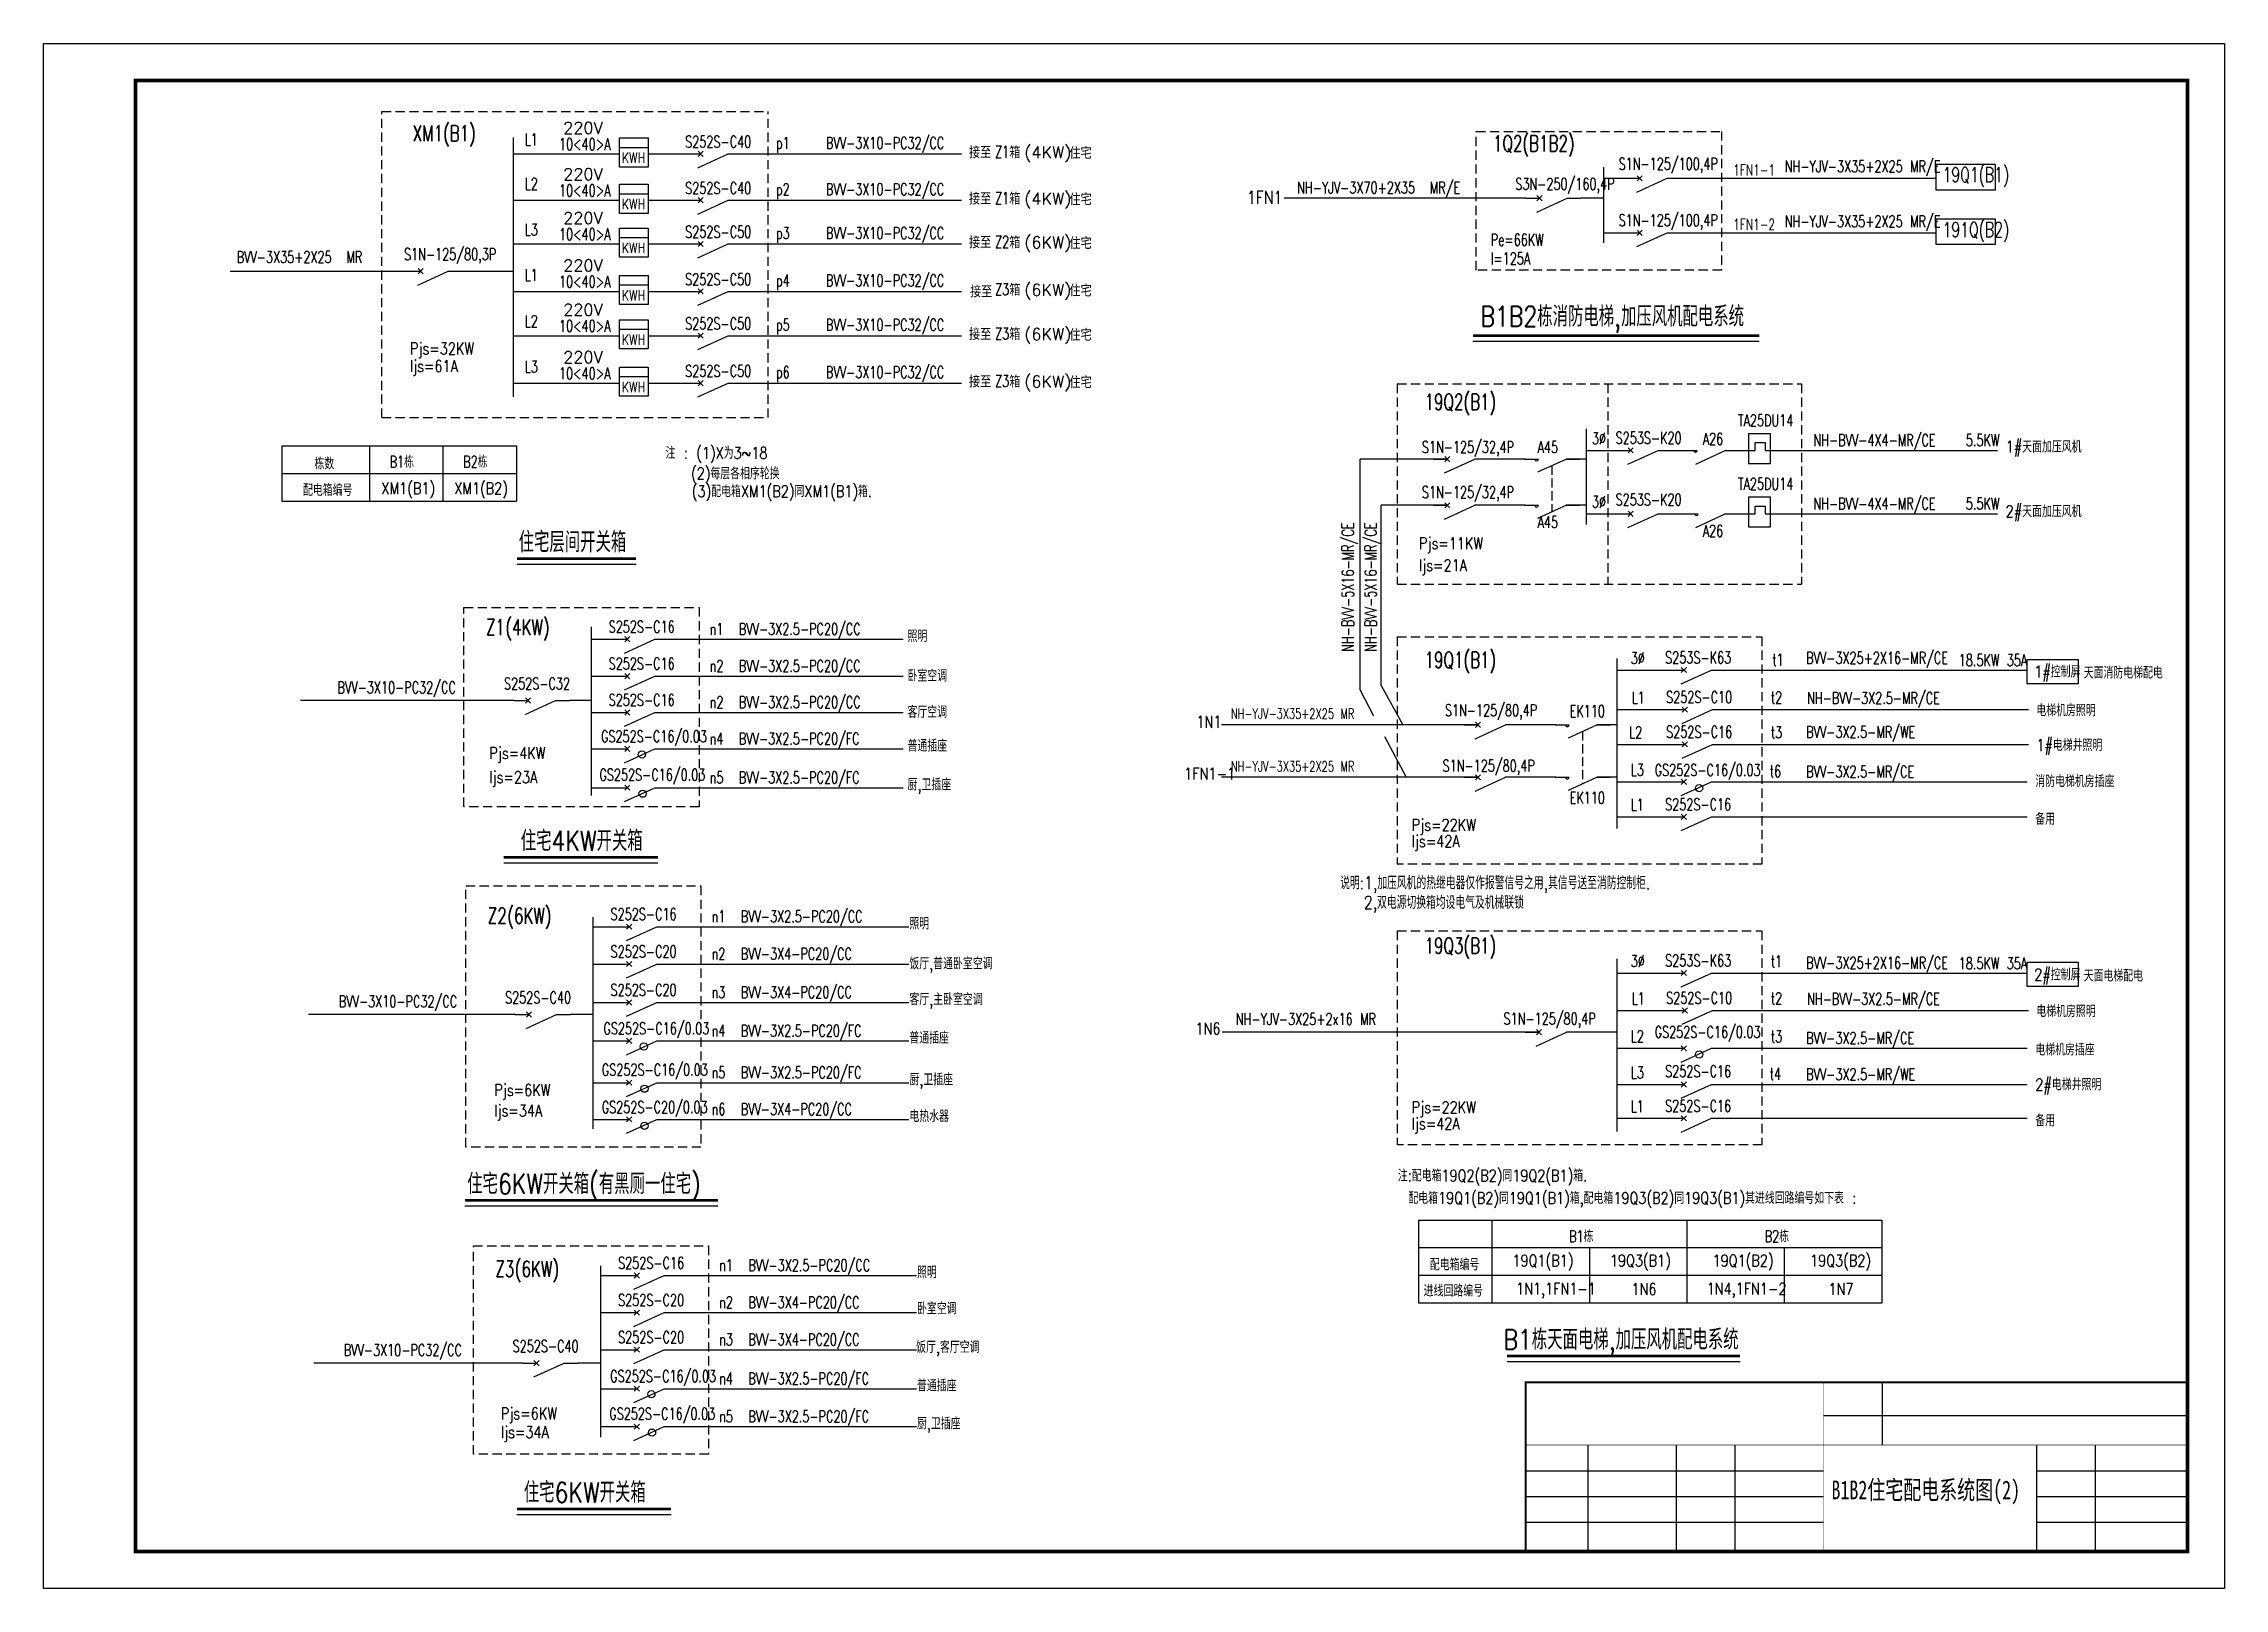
# Model space of a CAD drawing. Extents: x 68406 to 188959, y -45190 to -2986.
# Drawn here: x 68406 to 127706, y -44986 to -2986 of the extents above; entities that cross this region are included whole.
import ezdxf
from ezdxf.enums import TextEntityAlignment as Align

# ---------------------------------------------------------------- set-up
doc = ezdxf.new("R2010")
doc.units = 0
doc.header["$LTSCALE"] = 1000
doc.header["$MEASUREMENT"] = 0
for name, pattern in [('CONTINOUS', [2000000.0, 1000000.0, 1000000.0]), ('DASH', [0.35, 0.25, -0.1]), ('HIDDEN', [0.375, 0.25, -0.125])]:
    doc.linetypes.add(name, pattern=pattern)
doc.layers.get('0').update_dxf_attribs({"linetype": 'CONTINUOUS'})
for name, color, linetype in [('$D', 3, 'DASH'), ('1', 4, 'CONTINUOUS'), ('_SB', 4, 'DASH'), ('ASE2', 3, 'CONTINUOUS'), ('DJ', 4, 'CONTINUOUS'), ('ELEMENT', 4, 'CONTINUOUS'), ('FRAME', 7, 'CONTINUOUS'), ('PDXT', 3, 'CONTINUOUS'), ('PUB_TEXT', 4, 'CONTINUOUS'), ('SIG_TEXT', 4, 'CONTINUOUS'), ('TH_WIRE', 4, 'CONTINUOUS'), ('WIRE', 1, 'CONTINUOUS'), ('文字', 7, 'CONTINUOUS')]:
    doc.layers.add(name, color=color, linetype=linetype)
doc.styles.add('_ROMANC', font='ROMANC', dxfattribs={"width": 0.6})
doc.styles.add('DIM_FONT', font='SIMPLEX.shx', dxfattribs={"width": 0.8})
doc.styles.add('HZ', font='txt.shx', dxfattribs={"height": 3, "bigfont": 'fsj.shx'})
doc.styles.get("Standard").update_dxf_attribs({"font": 'TXT.shx', "width": 0.8})
doc.styles.add('文字说明', font='SimSun.ttf')

msp = doc.modelspace()

# ---------------------------------------------------------------- texts
at = {"color": 4, "linetype": 'ByBlock', "style": 'HZ', "width": 0.7}
for s, p in [('19Q1(B1)', (120041, -6749)), ('191Q(B2)', (120041, -8244))]:
    msp.add_text(s, height=400, dxfattribs=at).set_placement(p)
at = {"layer": '_SB', "style": 'HZ'}
for p in [(82536, -5438), (82536, -6698), (82536, -7887), (82536, -9177), (82536, -10381), (82536, -11671)]:
    msp.add_text('220V', height=320, dxfattribs=at).set_placement(p)
at = {"layer": '_SB', "style": 'HZ', "width": 0.7}
for p in [(82420, -5879), (82420, -7139), (82420, -8328), (82420, -9618), (82420, -10822), (82420, -12112)]:
    msp.add_text('10<40>A', height=320, dxfattribs=at).set_placement(p)
at = {"layer": 'ASE2', "color": 4, "linetype": 'Continuous', "style": 'HZ', "width": 0.8}
for s, p in [('B1B2栋消防电梯,加压风机配电系统', (107475, -10678)), ('住宅层间开关箱', (81324, -16815)), ('住宅4KW开关箱', (81380, -24937)), ('住宅6KW开关箱(有黑厕一住宅)', (79924, -34263)), ('B1栋天面电梯,加压风机配电系统', (108100, -38494)), ('住宅6KW开关箱', (81464, -42653))]:
    msp.add_text(s, height=550, dxfattribs=at).set_placement(p)
at = {"layer": 'PDXT', "color": 4, "style": 'HZ', "width": 0.8}
for s, height, p in [('1FN1', 350, (101129, -7341)), ('Pjs=32KW', 320, (78367, -11436)), ('Ijs=61A', 320, (78365, -11913)), ('注 : (1)X为3~18', 320, (85319, -14274)), ('(2)每层各相序轮换', 320, (86011, -14832)), ('XM1(B1)', 320, (77592, -15238)), ('XM1(B2)', 320, (79570, -15238)), ('(3)配电箱XM1(B2)同XM1(B1)箱.', 320, (86032, -15317)), ('Pjs=11KW', 320, (105805, -16732)), ('Ijs=21A', 320, (105804, -17331)), ('1N1', 320, (99751, -21586)), ('Pjs=4KW', 320, (80527, -22436)), ('Ijs=23A', 320, (80526, -23089)), ('1FN1-1', 320, (99422, -22992)), ('Pjs=22KW', 320, (105608, -24389)), ('Ijs=42A', 320, (105607, -24831)), ('1N6', 320, (99729, -29926)), ('Pjs=6KW', 320, (80661, -31597)), ('Ijs=34A', 320, (80660, -32156)), ('Pjs=22KW', 320, (105608, -32067)), ('Ijs=42A', 320, (105607, -32508)), ('注:配电箱19Q2(B2)同19Q2(B1)箱.', 320, (105232, -33922)), ('配电箱19Q1(B2)同19Q1(B1)箱,配电箱19Q3(B2)同19Q3(B1)其进线回路编号如下表 :', 320, (105517, -34532)), ('19Q1(B1)', 320, (108347, -36233)), ('19Q3(B1)', 320, (110997, -36233)), ('19Q1(B2)', 320, (113789, -36233)), ('19Q3(B2)', 320, (116440, -36233)), ('1N1,1FN1-1', 320, (108444, -36999)), ('1N6', 320, (111585, -37008)), ('1N4,1FN1-2', 320, (113627, -36999)), ('1N7', 320, (116942, -37008)), ('Pjs=6KW', 320, (80839, -40390)), ('Ijs=34A', 320, (80837, -40898))]:
    msp.add_text(s, height=height, dxfattribs=at).set_placement(p)
at = {"layer": 'PUB_TEXT', "linetype": 'Continuous', "style": 'HZ', "width": 0.8}
for s, height, p in [('1#天面加压风机', 320, (121759, -14105)), ('2#天面加压风机', 320, (121759, -15861)), ('照明', 320, (91898, -19254)), ('卧室空调', 320, (91898, -20331)), ('1#控制屏', 320, (122536, -20220)), ('天面消防电梯配电', 320, (123881, -20249)), ('客厅空调', 320, (91898, -21318)), ('电梯机房照明', 320, (122593, -21274)), ('普通插座', 320, (91898, -22235)), ('1#电梯井照明', 320, (122593, -22219)), ('厨,卫插座', 320, (91898, -23291)), ('消防电梯机房插座', 320, (122565, -23201)), ('备用', 320, (122565, -24226)), ('说明:1,加压风机的热继电器仅作报警信号之用,其信号送至消防控制柜.', 350, (103661, -25979)), ('2,双电源切换箱均设电气及机械联锁', 350, (104307, -26512)), ('照明', 320, (91949, -27069)), ('饭厅,普通卧室空调', 320, (91949, -28157)), ('2#控制屏', 320, (122536, -28458)), ('天面电梯配电', 320, (123881, -28487)), ('客厅,主卧室空调', 320, (91949, -29130)), ('电梯机房照明', 320, (122593, -29453)), ('普通插座', 320, (91949, -30176)), ('电梯机房插座', 320, (122565, -30498)), ('厨,卫插座', 320, (91949, -31311)), ('2#电梯井照明', 320, (122565, -31447)), ('电热水器', 320, (91949, -32308)), ('备用', 320, (122565, -32426)), ('照明', 320, (92155, -36553)), ('卧室空调', 320, (92155, -37534)), ('饭厅,客厅空调', 320, (92133, -38585)), ('普通插座', 320, (92155, -39631)), ('厨,卫插座', 320, (92155, -40663))]:
    msp.add_text(s, height=height, dxfattribs=at).set_placement(p)
at = {"layer": 'SIG_TEXT', "linetype": 'Continuous', "style": 'HZ', "width": 0.7}
for s, height, p in [('XM1(B1)', 430, (78444, -5638)), ('p1', 320, (88320, -5847)), ('BVV-3X10-PC32/CC  ', 320, (89680, -5847)), ('1Q2(B1B2)', 430, (107819, -5915)), ('S1N-125/100,4P', 320, (111234, -6414)), ('1FN1-1', 300, (114352, -6575)), ('NH-YJV-3X35+2X25 MR/E', 320, (115752, -6484)), ('p2', 320, (88320, -7107)), ('BVV-3X10-PC32/CC  ', 320, (89680, -7107)), ('NH-YJV-3X70+2X35  MR/E', 320, (102492, -7061)), ('S3N-250/160,4P', 320, (108425, -6960)), ('S1N-125/100,4P', 320, (111234, -7948)), ('NH-YJV-3X35+2X25 MR/E', 320, (115752, -7979)), ('p3', 320, (88320, -8296)), ('BVV-3X10-PC32/CC  ', 320, (89680, -8296)), ('Pe=66KW', 320, (107757, -8480)), ('1FN1-2', 300, (114352, -8053)), ('I=125A', 320, (107756, -8988)), ('p4', 320, (88320, -9586)), ('BVV-3X10-PC32/CC  ', 320, (89680, -9586)), ('p5', 320, (88320, -10790)), ('BVV-3X10-PC32/CC  ', 320, (89680, -10790)), ('p6', 320, (88320, -12080)), ('BVV-3X10-PC32/CC  ', 320, (89680, -12080)), ('19Q2(B1)', 430, (105958, -12942)), ('S253S-K20', 320, (111152, -13865)), ('A26', 320, (113521, -13894)), ('TA25DU14', 320, (114478, -13390)), ('NH-BVV-4X4-MR/CE  ', 320, (116531, -13927)), ('5.5KW', 320, (120676, -13927)), ('栋数', 320, (75770, -14565)), ('B1栋', 320, (77816, -14514)), ('B2栋', 320, (79816, -14514)), ('S1N-125/32,4P', 320, (105884, -14115)), ('A45', 320, (109030, -14115)), ('TA25DU14', 320, (114478, -15114)), ('配电箱编号', 320, (75460, -15284)), ('S1N-125/32,4P', 320, (105884, -15341)), ('S253S-K20', 320, (111152, -15544)), ('NH-BVV-4X4-MR/CE', 320, (116531, -15652)), ('5.5KW', 320, (120676, -15652)), ('A45', 320, (109030, -16155)), ('A26', 320, (113521, -16397)), ('Z1', 430, (80434, -19066)), ('(4KW)', 430, (80966, -19070)), ('S252S-C16', 320, (83771, -19000)), ('n1', 320, (86518, -19062)), ('BVV-3X2.5-PC20/CC  ', 320, (87312, -19062)), ('19Q1(B1)', 430, (105958, -19957)), ('S253S-K63', 320, (112499, -19838)), ('BVV-3X25+2X16-MR/CE', 320, (116332, -19847)), ('S252S-C16', 320, (83771, -20003)), ('n2', 320, (86518, -20066)), ('BVV-3X2.5-PC20/CC  ', 320, (87312, -20066)), ('t1', 320, (115412, -19900)), ('18.5KW 35A', 320, (120483, -19910)), ('BVV-3X10-PC32/CC  ', 320, (76399, -20651)), ('S252S-C32', 320, (80925, -20545)), ('S252S-C16', 320, (83771, -20990)), ('n2', 320, (86518, -21052)), ('BVV-3X2.5-PC20/CC  ', 320, (87312, -21052)), ('S252S-C10', 320, (112527, -20913)), ('t2', 320, (115373, -20924)), ('NH-BVV-3X2.5-MR/CE', 320, (116359, -20939)), ('NH-YJV-3X35+2X25 MR', 280, (100690, -21344)), ('S1N-125/80,4P', 320, (106512, -21272)), ('EK110', 320, (109902, -21296)), ('GS252S-C16/0.03', 320, (83563, -21980)), ('n4', 320, (86518, -22043)), ('BVV-3X2.5-PC20/FC  ', 320, (87312, -22043)), ('S252S-C16', 320, (112527, -21859)), ('t3', 320, (115373, -21870)), ('BVV-3X2.5-MR/WE  ', 320, (116332, -21862)), ('NH-YJV-3X35+2X25 MR', 280, (100690, -22779)), ('S1N-125/80,4P', 320, (106448, -22778)), ('GS252S-C16/0.03', 320, (112214, -22896)), ('GS252S-C16/0.03', 320, (83520, -23025)), ('n5', 320, (86518, -23099)), ('BVV-3X2.5-PC20/FC  ', 320, (87312, -23099)), ('t6', 320, (115345, -22928)), ('BVV-3X2.5-MR/CE', 320, (116332, -22940)), ('EK110', 320, (109902, -23650)), ('S252S-C16', 320, (112499, -23831)), ('Z2', 430, (80486, -26911)), ('(6KW)', 430, (81018, -26915)), ('S252S-C16', 320, (83823, -26814)), ('n1', 320, (86570, -26876)), ('BVV-3X2.5-PC20/CC  ', 320, (87363, -26876)), ('19Q3(B1)', 430, (105958, -27729)), ('S252S-C20', 320, (83823, -27830)), ('n2', 320, (86570, -27892)), ('BVV-3X4-PC20/CC  ', 320, (87363, -27892)), ('S253S-K63', 320, (112499, -28076)), ('t1', 320, (115373, -28095)), ('BVV-3X25+2X16-MR/CE', 320, (116332, -28138)), ('18.5KW 35A', 320, (120483, -28152)), ('BVV-3X10-PC32/CC  ', 320, (76434, -29188)), ('S252S-C40', 320, (80954, -29082)), ('S252S-C20', 320, (83823, -28875)), ('n3', 320, (86570, -28938)), ('BVV-3X4-PC20/CC  ', 320, (87363, -28938)), ('S252S-C10', 320, (112527, -29093)), ('t2', 320, (115373, -29104)), ('NH-BVV-3X2.5-MR/CE', 320, (116359, -29118)), ('GS252S-C16/0.03', 320, (83629, -29921)), ('BVV-3X2.5-PC20/FC  ', 320, (87363, -29983)), ('NH-YJV-3X25+2x16 MR', 320, (100825, -29668)), ('S1N-125/80,4P', 320, (108105, -29655)), ('GS252S-C16/0.03', 320, (112214, -30019)), ('n4', 320, (86570, -29983)), ('t3', 320, (115373, -30140)), ('BVV-3X2.5-MR/CE  ', 320, (116332, -30183)), ('GS252S-C16/0.03', 320, (83586, -31045)), ('n5', 320, (86570, -31118)), ('BVV-3X2.5-PC20/FC  ', 320, (87363, -31118)), ('S252S-C16', 320, (112499, -31086)), ('t4', 320, (115345, -31156)), ('BVV-3X2.5-MR/WE  ', 320, (116332, -31168)), ('GS252S-C20/0.03', 320, (83582, -32062)), ('n6', 320, (86570, -32116)), ('BVV-3X4-PC20/CC  ', 320, (87363, -32116)), ('S252S-C16', 320, (112499, -32030)), ('B1栋', 320, (109887, -35573)), ('B2栋', 320, (115206, -35573)), ('Z3', 430, (80691, -36513)), ('(6KW)', 430, (81223, -36517)), ('S252S-C16', 320, (84028, -36299)), ('n1', 320, (86775, -36361)), ('BVV-3X2.5-PC20/CC  ', 320, (87569, -36361)), ('配电箱编号', 320, (106102, -36341)), ('进线回路编号', 320, (105933, -37053)), ('S252S-C20', 320, (84028, -37307)), ('n2', 320, (86775, -37370)), ('BVV-3X4-PC20/CC  ', 320, (87569, -37370)), ('BVV-3X10-PC32/CC  ', 320, (76567, -38666)), ('S252S-C40', 320, (81159, -38560)), ('S252S-C20', 320, (84028, -38316)), ('n3', 320, (86775, -38378)), ('BVV-3X4-PC20/CC  ', 320, (87569, -38378)), ('GS252S-C16/0.03', 320, (83812, -39376)), ('n4', 320, (86775, -39439)), ('BVV-3X2.5-PC20/FC  ', 320, (87569, -39439)), ('GS252S-C16/0.03', 320, (83788, -40397)), ('n5', 320, (86775, -40470)), ('BVV-3X2.5-PC20/FC  ', 320, (87569, -40470))]:
    msp.add_text(s, height=height, dxfattribs=at).set_placement(p)
at = {"layer": 'SIG_TEXT', "linetype": 'DASH', "style": 'HZ', "width": 0.7}
for s, p in [('L1', (81489, -5753)), ('S252S-C40', (85852, -5814)), ('L2', (81489, -6957)), ('S252S-C40', (85852, -7074)), ('L3', (81489, -8203)), ('S252S-C50', (85852, -8264)), ('BVV-3X35+2X25  MR', (73656, -8948)), ('S1N-125/80,3P', (78207, -8871)), ('L1', (81489, -9436)), ('S252S-C50', (85852, -9554)), ('L2', (81489, -10696)), ('S252S-C50', (85852, -10757)), ('L3', (81489, -11930)), ('S252S-C50', (85852, -12047)), ('3%%c', (110509, -13879)), ('3%%c', (110509, -15603)), ('3%%c', (111564, -19852)), ('L1', (111591, -20927)), ('L2', (111521, -21873)), ('L3', (111564, -22892)), ('L1', (111564, -23841)), ('3%%c', (111564, -28090)), ('L1', (111591, -29107)), ('L2', (111564, -30135)), ('L3', (111564, -31119)), ('L1', (111564, -32040))]:
    msp.add_text(s, height=320, dxfattribs=at).set_placement(p)
at = {"layer": 'SIG_TEXT', "linetype": 'ByBlock', "style": 'HZ'}
for s, p in [('接至', (93570, -6103)), ('箱', (94665, -6103)), ('(4KW)', (95073, -6103)), ('住宅', (96299, -6122)), ('接至', (93570, -7363)), ('箱', (94665, -7363)), ('(4KW)', (95073, -7363)), ('住宅', (96299, -7383)), ('接至', (93570, -8552)), ('箱', (94665, -8552)), ('(6KW)', (95073, -8552)), ('住宅', (96299, -8572)), ('箱', (94665, -9842)), ('(6KW)', (95073, -9842)), ('接至', (93598, -9886)), ('住宅', (96299, -9862)), ('(6KW)', (95073, -11046)), ('接至', (93570, -11046)), ('箱', (94665, -11046)), ('住宅', (96299, -11065)), ('接至', (93570, -12336)), ('箱', (94665, -12336)), ('(6KW)', (95073, -12336)), ('住宅', (96299, -12356))]:
    msp.add_text(s, height=320, dxfattribs=at).set_placement(p)
at = {"layer": 'SIG_TEXT', "linetype": 'ByBlock', "style": 'HZ', "width": 0.7}
for s, p in [('Z1', (94277, -6087)), ('Z1', (94277, -7347)), ('Z2', (94277, -8536)), ('Z3', (94277, -9826)), ('Z3', (94277, -11030)), ('Z3', (94277, -12320))]:
    msp.add_text(s, height=320, dxfattribs=at).set_placement(p)
at = {"layer": 'SIG_TEXT', "linetype": 'Continuous', "style": 'HZ', "width": 0.7}
for p in [(104031, -19519), (104649, -19519)]:
    msp.add_text('NH-BVV-5X16-MR/CE  ', height=320, rotation=90, dxfattribs=at).set_placement(p)
at = {"layer": '文字', "style": '文字说明', "width": 0.7}
msp.add_text('B1B2住宅配电系统图(2)', height=512, dxfattribs=at).set_placement((117022, -42565))

# ---------------------------------------------------------------- blocks, each defined once
blk = doc.blocks.new('M_M7')
for p, q in [((-0.25, -0.2), (0, -0.75)), ((-0.047, -0.297), (0.047, -0.203)), ((-0.047, -0.203), (0.047, -0.297))]:
    blk.add_line(p, q)
for points in [[(0, 0), (0, -0.25)], [(0, -0.75), (0, -1)]]:
    blk.add_lwpolyline(points)
at = {"width": 0.8, "flags": 9}
blk.add_attdef('S', (0.25, -0.5), '', height=0.2, dxfattribs=at)
blk = doc.blocks.new('_M2IGL')
at = {"linetype": 'ByBlock'}
for p, q in [((0, 0), (0, -0.245)), ((0.112, -0.768), (0.112, -0.245)), ((0, -0.768), (0, -1))]:
    blk.add_line(p, q, dxfattribs=at)
blk.add_lwpolyline([(0.289, -0.768), (-0.239, -0.768), (-0.239, -0.245), (0.289, -0.245)], close=True, dxfattribs=at)
at = {"linetype": 'ByBlock', "style": '_ROMANC', "width": 0.8, "flags": 8}
blk.add_attdef('$TEXT$', text='', height=0.187, rotation=90, dxfattribs=at).set_placement((-0.07, -0.501), align=Align.MIDDLE_CENTER)
at = {"linetype": 'ByBlock', "style": 'DIM_FONT', "width": 0.8, "flags": 9}
blk.add_attdef('S', (0.25, -0.5), '', height=0.2, dxfattribs=at)

# ---------------------------------------------------------------- linework, layer by layer
at = {"layer": '$D', "linetype": 'HIDDEN'}
for p, q in [((77604, -4828), (88107, -4828)), ((77604, -13154), (77604, -4828)), ((88107, -13154), (88107, -4828)), ((107363, -5372), (114033, -5372)), ((107363, -9146), (107363, -5372)), ((114033, -5372), (114033, -9146)), ((114033, -9146), (107363, -9146)), ((105213, -12237), (116206, -12237)), ((105213, -12237), (105213, -17686)), ((110941, -12237), (110941, -17686)), ((116206, -12237), (116206, -17686)), ((77604, -13154), (88107, -13154)), ((105213, -17686), (116206, -17686)), ((79835, -23735), (79835, -18314)), ((79835, -18314), (86230, -18314)), ((86230, -18314), (86230, -23735)), ((105213, -19115), (115131, -19115)), ((105213, -19115), (105213, -25293)), ((115131, -19115), (115131, -25293)), ((86230, -23735), (79835, -23735)), ((115131, -25293), (105213, -25293)), ((79887, -32989), (79887, -25886)), ((79887, -25886), (86282, -25886)), ((86282, -25886), (86282, -32989)), ((105213, -27110), (115131, -27110)), ((105213, -27110), (105213, -32931)), ((115131, -27110), (115131, -32931)), ((86282, -32989), (79887, -32989)), ((115131, -32931), (105213, -32931)), ((80092, -41338), (80092, -35673)), ((80092, -35673), (86487, -35673)), ((86487, -35673), (86487, -41338)), ((86487, -41338), (80092, -41338))]:
    msp.add_line(p, q, dxfattribs=at)
at = {"color": 4}
for p, q in [((106646, -14353), (106505, -14212)), ((106505, -14353), (106646, -14212)), ((106501, -14658), (107326, -14283)), ((109039, -14630), (109804, -14283)), ((106501, -15914), (107326, -15539)), ((106505, -15610), (106646, -15468)), ((106646, -15610), (106505, -15468)), ((109039, -15887), (109804, -15539)), ((107335, -21884), (108160, -21509)), ((107481, -21580), (107339, -21439)), ((107339, -21580), (107481, -21439)), ((109874, -21857), (110638, -21509)), ((107335, -23309), (108160, -22934)), ((107481, -23005), (107339, -22863)), ((107339, -23005), (107481, -22863)), ((109874, -23282), (110638, -22934)), ((108993, -30240), (109818, -29865)), ((108997, -29936), (109139, -29794)), ((109139, -29936), (108997, -29794))]:
    msp.add_line(p, q, dxfattribs=at)
at = {"color": 4, "linetype": 'Continuous'}
for p, q in [((122343, -20393), (122343, -19728)), ((122343, -19728), (123732, -19728)), ((123732, -19728), (123732, -20393)), ((123732, -20393), (122343, -20393)), ((122343, -28621), (122343, -27957)), ((122343, -27957), (123732, -27957)), ((123732, -27957), (123732, -28621)), ((123732, -28621), (122343, -28621))]:
    msp.add_line(p, q, dxfattribs=at)
at = {"color": 4, "linetype": 'ByBlock'}
for points in [[(119868, -6267), (121475, -6267), (121475, -6969), (119868, -6969)], [(119868, -7750), (121475, -7750), (121475, -8452), (119868, -8452)]]:
    msp.add_lwpolyline(points, close=True, dxfattribs=at)
at = {"color": 4}
for points in [[(106201, -14283), (106576, -14283)], [(108679, -14283), (109054, -14283)], [(109804, -14283), (110179, -14283)], [(106201, -15539), (106576, -15539)], [(108679, -15539), (109054, -15539)], [(109804, -15539), (110179, -15539)], [(107035, -21509), (107410, -21509)], [(109513, -21509), (109888, -21509)], [(110638, -21509), (111013, -21509)], [(107035, -22934), (107410, -22934)], [(109513, -22934), (109888, -22934)], [(110638, -22934), (111013, -22934)], [(108693, -29865), (109068, -29865)]]:
    msp.add_lwpolyline(points, dxfattribs=at)
at = {"layer": '1', "linetype": 'Continuous'}
for p, q in [((114764, -13587), (114764, -14400)), ((114764, -13587), (115368, -13587)), ((115368, -14400), (115368, -13587)), ((114137, -14045), (113321, -14429)), ((114951, -13834), (115221, -13834)), ((114951, -14045), (114951, -13834)), ((115221, -13834), (115221, -14045)), ((114764, -14400), (115368, -14400)), ((114764, -15311), (115368, -15311)), ((114764, -15311), (114764, -16125)), ((115368, -16125), (115368, -15311)), ((114137, -15770), (113321, -16154)), ((114951, -15770), (114951, -15559)), ((114951, -15559), (115221, -15559)), ((115221, -15559), (115221, -15770)), ((114764, -16125), (115368, -16125))]:
    msp.add_line(p, q, dxfattribs=at)
for centre in [(113325, -14043), (113352, -15767)]:
    msp.add_arc(centre, 49.6, 182.93527, 357.06473, dxfattribs=at)
at = {"layer": 'ASE2', "linetype": 'DASH'}
for p, q in [((109421, -14456), (109421, -15713)), ((110256, -21683), (110256, -23108))]:
    msp.add_line(p, q, dxfattribs=at)
at = {"layer": 'DJ', "linetype": 'Continuous'}
for p, q in [((74882, -13924), (81264, -13924)), ((74882, -13924), (74882, -15424)), ((77264, -13924), (77264, -15424)), ((79264, -13924), (79264, -15424)), ((81264, -13924), (81264, -15424)), ((74882, -14674), (81264, -14674)), ((74882, -15424), (81264, -15424)), ((105789, -34972), (118391, -34972)), ((105789, -34972), (105789, -37222)), ((107789, -34972), (107789, -37222)), ((113090, -34972), (113090, -37222)), ((118391, -34972), (118391, -37222)), ((105789, -35722), (118391, -35722)), ((110439, -35722), (110439, -37222)), ((115740, -35722), (115740, -37222)), ((105789, -36472), (118391, -36472)), ((105789, -37222), (118391, -37222))]:
    msp.add_line(p, q, dxfattribs=at)
at = {"layer": 'ELEMENT'}
for p, q in [((78584, -9549), (79409, -9174)), ((78729, -9245), (78588, -9104)), ((78588, -9245), (78729, -9104))]:
    msp.add_line(p, q, dxfattribs=at)
msp.add_lwpolyline([(79409, -9174), (79784, -9174)], dxfattribs=at)
at = {"layer": 'FRAME', "color": 7, "linetype": 'ByBlock'}
for p, q in [((118406, -41086), (118406, -39386)), ((110406, -43986), (110406, -41086)), ((112806, -43986), (112806, -41086)), ((114406, -43986), (114406, -41086)), ((122606, -43986), (122606, -41086)), ((124206, -43986), (124206, -41086)), ((108706, -41786), (116806, -41786)), ((122606, -41786), (126706, -41786)), ((108706, -42486), (116806, -42486)), ((122606, -42486), (126706, -42486)), ((108706, -43186), (116806, -43186)), ((122606, -43186), (126706, -43186))]:
    msp.add_line(p, q, dxfattribs=at)
at = {"layer": 'FRAME', "color": 7, "linetype": 'Continuous'}
msp.add_line((116806, -40286), (126706, -40286), dxfattribs=at)
at = {"layer": 'FRAME', "color": 7, "linetype": 'ByBlock'}
msp.add_lwpolyline([(68406, -2986), (127706, -2986), (127706, -44986), (68406, -44986)], close=True, dxfattribs=at)
at = {"layer": 'FRAME', "color": 7, "linetype": 'ByBlock', "const_width": 100}
msp.add_lwpolyline([(70906, -43986), (126706, -43986), (126706, -3986), (70906, -3986)], close=True, dxfattribs=at)
at = {"layer": 'FRAME', "color": 7, "linetype": 'ByBlock'}
for points, const_width in [([(108706, -43986), (108706, -39386), (126706, -39386)], 50), ([(116806, -43986), (116806, -39386)], 15), ([(108706, -41086), (126706, -41086)], 15)]:
    msp.add_lwpolyline(points, dxfattribs=dict(at, const_width=const_width))
at = {"layer": 'TH_WIRE', "const_width": 70}
for points in [[(107274, -10924), (115059, -10924)], [(81278, -16990), (84519, -16990)], [(80917, -25111), (85112, -25111)], [(79862, -34437), (86742, -34437)], [(108200, -38669), (114539, -38669)], [(81275, -42827), (85470, -42827)]]:
    msp.add_lwpolyline(points, dxfattribs=at)
at = {"layer": 'TH_WIRE'}
for points in [[(107274, -11072), (115059, -11072)], [(81278, -17140), (84519, -17140)], [(80917, -25261), (85112, -25261)], [(79862, -34587), (86742, -34587)], [(108200, -38819), (114539, -38819)], [(81275, -42977), (85470, -42977)]]:
    msp.add_lwpolyline(points, dxfattribs=at)
for centre in [(84676, -22312), (84694, -23380), (113423, -23227), (84728, -30252), (113423, -30470), (84746, -31400), (84746, -32408), (84933, -39708), (84951, -40751)]:
    msp.add_circle(centre, 98.1, dxfattribs=at)
at = {"layer": 'TH_WIRE', "color": 4, "linetype": 'Continuous'}
for centre in [(109003, -14283), (109003, -15539), (109838, -21509), (109838, -22934)]:
    msp.add_arc(centre, 49.3, 180, 0, dxfattribs=at)
at = {"layer": 'WIRE'}
for p, q in [((81172, -5538), (81172, -12592)), ((112686, -14045), (113374, -14045)), ((104205, -20569), (104205, -14283)), ((104778, -20438), (104778, -15539)), ((112686, -15770), (113401, -15770)), ((104205, -20569), (104573, -21263)), ((104778, -20438), (105371, -21509)), ((104871, -21824), (105459, -22934))]:
    msp.add_line(p, q, dxfattribs=at)
at = {"layer": 'WIRE', "color": 1, "linetype": 'CONTINOUS'}
for p, q in [((81172, -5984), (83829, -5984)), ((85196, -5984), (85900, -5984)), ((87400, -5984), (93366, -5984)), ((110820, -6344), (110820, -8398)), ((110820, -6647), (111431, -6647)), ((112931, -6647), (119868, -6647)), ((81172, -7244), (83829, -7244)), ((85196, -7244), (85900, -7244)), ((87400, -7244), (93366, -7244)), ((108721, -7190), (102138, -7190)), ((108708, -7190), (108354, -7190)), ((110820, -7190), (110208, -7190)), ((110820, -8130), (111431, -8130)), ((112931, -8130), (119868, -8130)), ((81172, -8433), (83829, -8433)), ((85196, -8433), (85900, -8433)), ((87400, -8433), (93366, -8433)), ((73483, -9174), (78659, -9174)), ((79695, -9174), (81172, -9174)), ((81172, -9723), (83829, -9723)), ((85196, -9723), (85900, -9723)), ((87400, -9723), (93366, -9723)), ((81172, -10927), (83829, -10927)), ((85196, -10927), (85900, -10927)), ((87400, -10927), (93366, -10927)), ((81172, -12217), (83829, -12217)), ((85196, -12217), (85900, -12217)), ((87400, -12217), (93366, -12217)), ((110350, -13458), (110350, -16060)), ((110350, -14045), (111186, -14045)), ((114137, -14045), (114951, -14045)), ((115221, -14045), (121537, -14045)), ((106576, -14283), (104205, -14283)), ((108149, -14283), (107326, -14283)), ((108692, -14283), (108149, -14283)), ((110350, -14283), (109804, -14283)), ((106576, -15539), (104778, -15539)), ((108149, -15539), (107326, -15539)), ((108692, -15539), (108149, -15539)), ((110350, -15539), (109804, -15539)), ((110350, -15770), (111186, -15770)), ((114137, -15770), (114951, -15770)), ((115221, -15770), (121537, -15770)), ((83291, -18845), (83291, -23427)), ((83291, -19180), (83903, -19180)), ((85403, -19180), (91781, -19180)), ((111185, -19700), (111185, -24326)), ((111185, -20018), (112631, -20018)), ((114131, -20018), (122348, -20018)), ((83291, -20184), (83903, -20184)), ((85403, -20184), (91781, -20184)), ((80849, -20848), (75389, -20848)), ((81202, -20848), (80849, -20848)), ((83314, -20848), (82702, -20848)), ((83291, -21170), (83903, -21170)), ((85403, -21170), (91781, -21170)), ((111212, -21094), (112659, -21094)), ((114159, -21094), (122376, -21094)), ((107410, -21509), (100433, -21509)), ((108984, -21509), (108160, -21509)), ((109527, -21509), (108984, -21509)), ((111185, -21509), (110638, -21509)), ((83291, -22161), (83903, -22161)), ((85403, -22161), (91781, -22161)), ((111212, -22039), (112659, -22039)), ((114159, -22039), (122376, -22039)), ((107410, -22934), (100433, -22934)), ((108984, -22934), (108160, -22934)), ((109527, -22934), (108984, -22934)), ((111185, -22934), (110638, -22934)), ((111185, -23058), (112631, -23058)), ((114131, -23058), (122348, -23058)), ((83291, -23217), (83903, -23217)), ((85403, -23217), (91781, -23217)), ((111185, -24007), (112631, -24007)), ((114131, -24007), (122348, -24007)), ((83343, -26734), (83343, -32488)), ((83343, -26995), (83954, -26995)), ((85454, -26995), (91934, -26995)), ((111185, -27868), (111185, -32564)), ((83343, -28010), (83954, -28010)), ((85454, -28010), (91934, -28010)), ((111185, -28256), (112631, -28256)), ((114131, -28256), (122348, -28256)), ((83343, -29056), (83954, -29056)), ((85454, -29056), (91934, -29056)), ((81244, -29385), (75607, -29385)), ((81231, -29385), (80878, -29385)), ((83343, -29385), (82731, -29385)), ((111212, -29273), (112659, -29273)), ((114159, -29273), (122376, -29273)), ((83343, -30101), (83954, -30101)), ((85454, -30101), (91934, -30101)), ((109068, -29865), (100456, -29865)), ((110642, -29865), (109818, -29865)), ((111185, -29865), (110642, -29865)), ((111185, -30301), (112631, -30301)), ((114131, -30301), (122348, -30301)), ((83343, -31237), (83954, -31237)), ((85454, -31237), (91934, -31237)), ((111185, -31286), (112631, -31286)), ((114131, -31286), (122348, -31286)), ((83343, -32234), (83954, -32234)), ((85454, -32234), (91934, -32234)), ((111185, -32206), (112631, -32206)), ((114131, -32206), (122348, -32206)), ((83548, -36219), (83548, -40874)), ((83548, -36479), (84160, -36479)), ((85660, -36479), (92139, -36479)), ((83548, -37488), (84160, -37488)), ((85660, -37488), (92139, -37488)), ((83548, -38496), (84160, -38496)), ((85660, -38496), (92139, -38496)), ((81450, -38863), (75753, -38863)), ((81436, -38863), (81083, -38863)), ((83548, -38863), (82936, -38863)), ((83548, -39557), (84160, -39557)), ((85660, -39557), (92139, -39557)), ((83548, -40588), (84160, -40588)), ((85660, -40588), (92139, -40588))]:
    msp.add_line(p, q, dxfattribs=at)

# ---------------------------------------------------------------- block references
at = {"layer": 'ELEMENT', "linetype": 'CONTINOUS'}
ref = msp.add_blockref('_M2IGL', (83696, -5984), dxfattribs=dict(at, xscale=1500, yscale=1500, zscale=1500, rotation=90))
ref.add_attrib('$TEXT$', 'KWH', dxfattribs={"layer": '0', "linetype": 'ByBlock', "height": 280, "style": '_ROMANC', "width": 0.8, "flags": 8}).set_placement((84448, -6088), align=Align.MIDDLE_CENTER)
at = {"layer": 'ELEMENT', "linetype": 'CONTINOUS', "xscale": 1500, "yscale": 1500, "zscale": 1500, "rotation": 90}
for p in [(85900, -5984), (111431, -6647), (85900, -7244), (108708, -7190), (111431, -8130), (85900, -8433), (85900, -9723), (85900, -10927), (85900, -12217), (111186, -14045), (111186, -15770), (83903, -19180), (83903, -20184), (112631, -20018), (81202, -20848), (83903, -21170), (112659, -21094), (83903, -22161), (112659, -22039), (112631, -23058), (83903, -23217), (112631, -24007), (83954, -26995), (83954, -28010), (112631, -28256), (83954, -29056), (81231, -29385), (112659, -29273), (83954, -30101), (112631, -30301), (83954, -31237), (112631, -31286), (83954, -32234), (112631, -32206), (84160, -36479), (84160, -37488), (84160, -38496), (81436, -38863), (84160, -39557), (84160, -40588)]:
    msp.add_blockref('M_M7', p, dxfattribs=at)
at = {"layer": 'ELEMENT', "linetype": 'CONTINOUS'}
ref = msp.add_blockref('_M2IGL', (83696, -7244), dxfattribs=dict(at, xscale=1500, yscale=1500, zscale=1500, rotation=90))
ref.add_attrib('$TEXT$', 'KWH', dxfattribs={"layer": '0', "linetype": 'ByBlock', "height": 280, "style": '_ROMANC', "width": 0.8, "flags": 8}).set_placement((84448, -7349), align=Align.MIDDLE_CENTER)
ref = msp.add_blockref('_M2IGL', (83696, -8433), dxfattribs=dict(at, xscale=1500, yscale=1500, zscale=1500, rotation=90))
ref.add_attrib('$TEXT$', 'KWH', dxfattribs={"layer": '0', "linetype": 'ByBlock', "height": 280, "style": '_ROMANC', "width": 0.8, "flags": 8}).set_placement((84448, -8538), align=Align.MIDDLE_CENTER)
ref = msp.add_blockref('_M2IGL', (83696, -9723), dxfattribs=dict(at, xscale=1500, yscale=1500, zscale=1500, rotation=90))
ref.add_attrib('$TEXT$', 'KWH', dxfattribs={"layer": '0', "linetype": 'ByBlock', "height": 280, "style": '_ROMANC', "width": 0.8, "flags": 8}).set_placement((84448, -9828), align=Align.MIDDLE_CENTER)
ref = msp.add_blockref('_M2IGL', (83696, -10927), dxfattribs=dict(at, xscale=1500, yscale=1500, zscale=1500, rotation=90))
ref.add_attrib('$TEXT$', 'KWH', dxfattribs={"layer": '0', "linetype": 'ByBlock', "height": 280, "style": '_ROMANC', "width": 0.8, "flags": 8}).set_placement((84448, -11032), align=Align.MIDDLE_CENTER)
ref = msp.add_blockref('_M2IGL', (83696, -12217), dxfattribs=dict(at, xscale=1500, yscale=1500, zscale=1500, rotation=90))
ref.add_attrib('$TEXT$', 'KWH', dxfattribs={"layer": '0', "linetype": 'ByBlock', "height": 280, "style": '_ROMANC', "width": 0.8, "flags": 8}).set_placement((84448, -12322), align=Align.MIDDLE_CENTER)

msp.set_redraw_order([(e.dxf.handle, doc.entitydb.next_handle()) for e in msp.query("TEXT MTEXT ATTDEF DIMENSION ARC_DIMENSION")])  # texts and dimensions are drawn at this point

doc.saveas('drawing.dxf')
